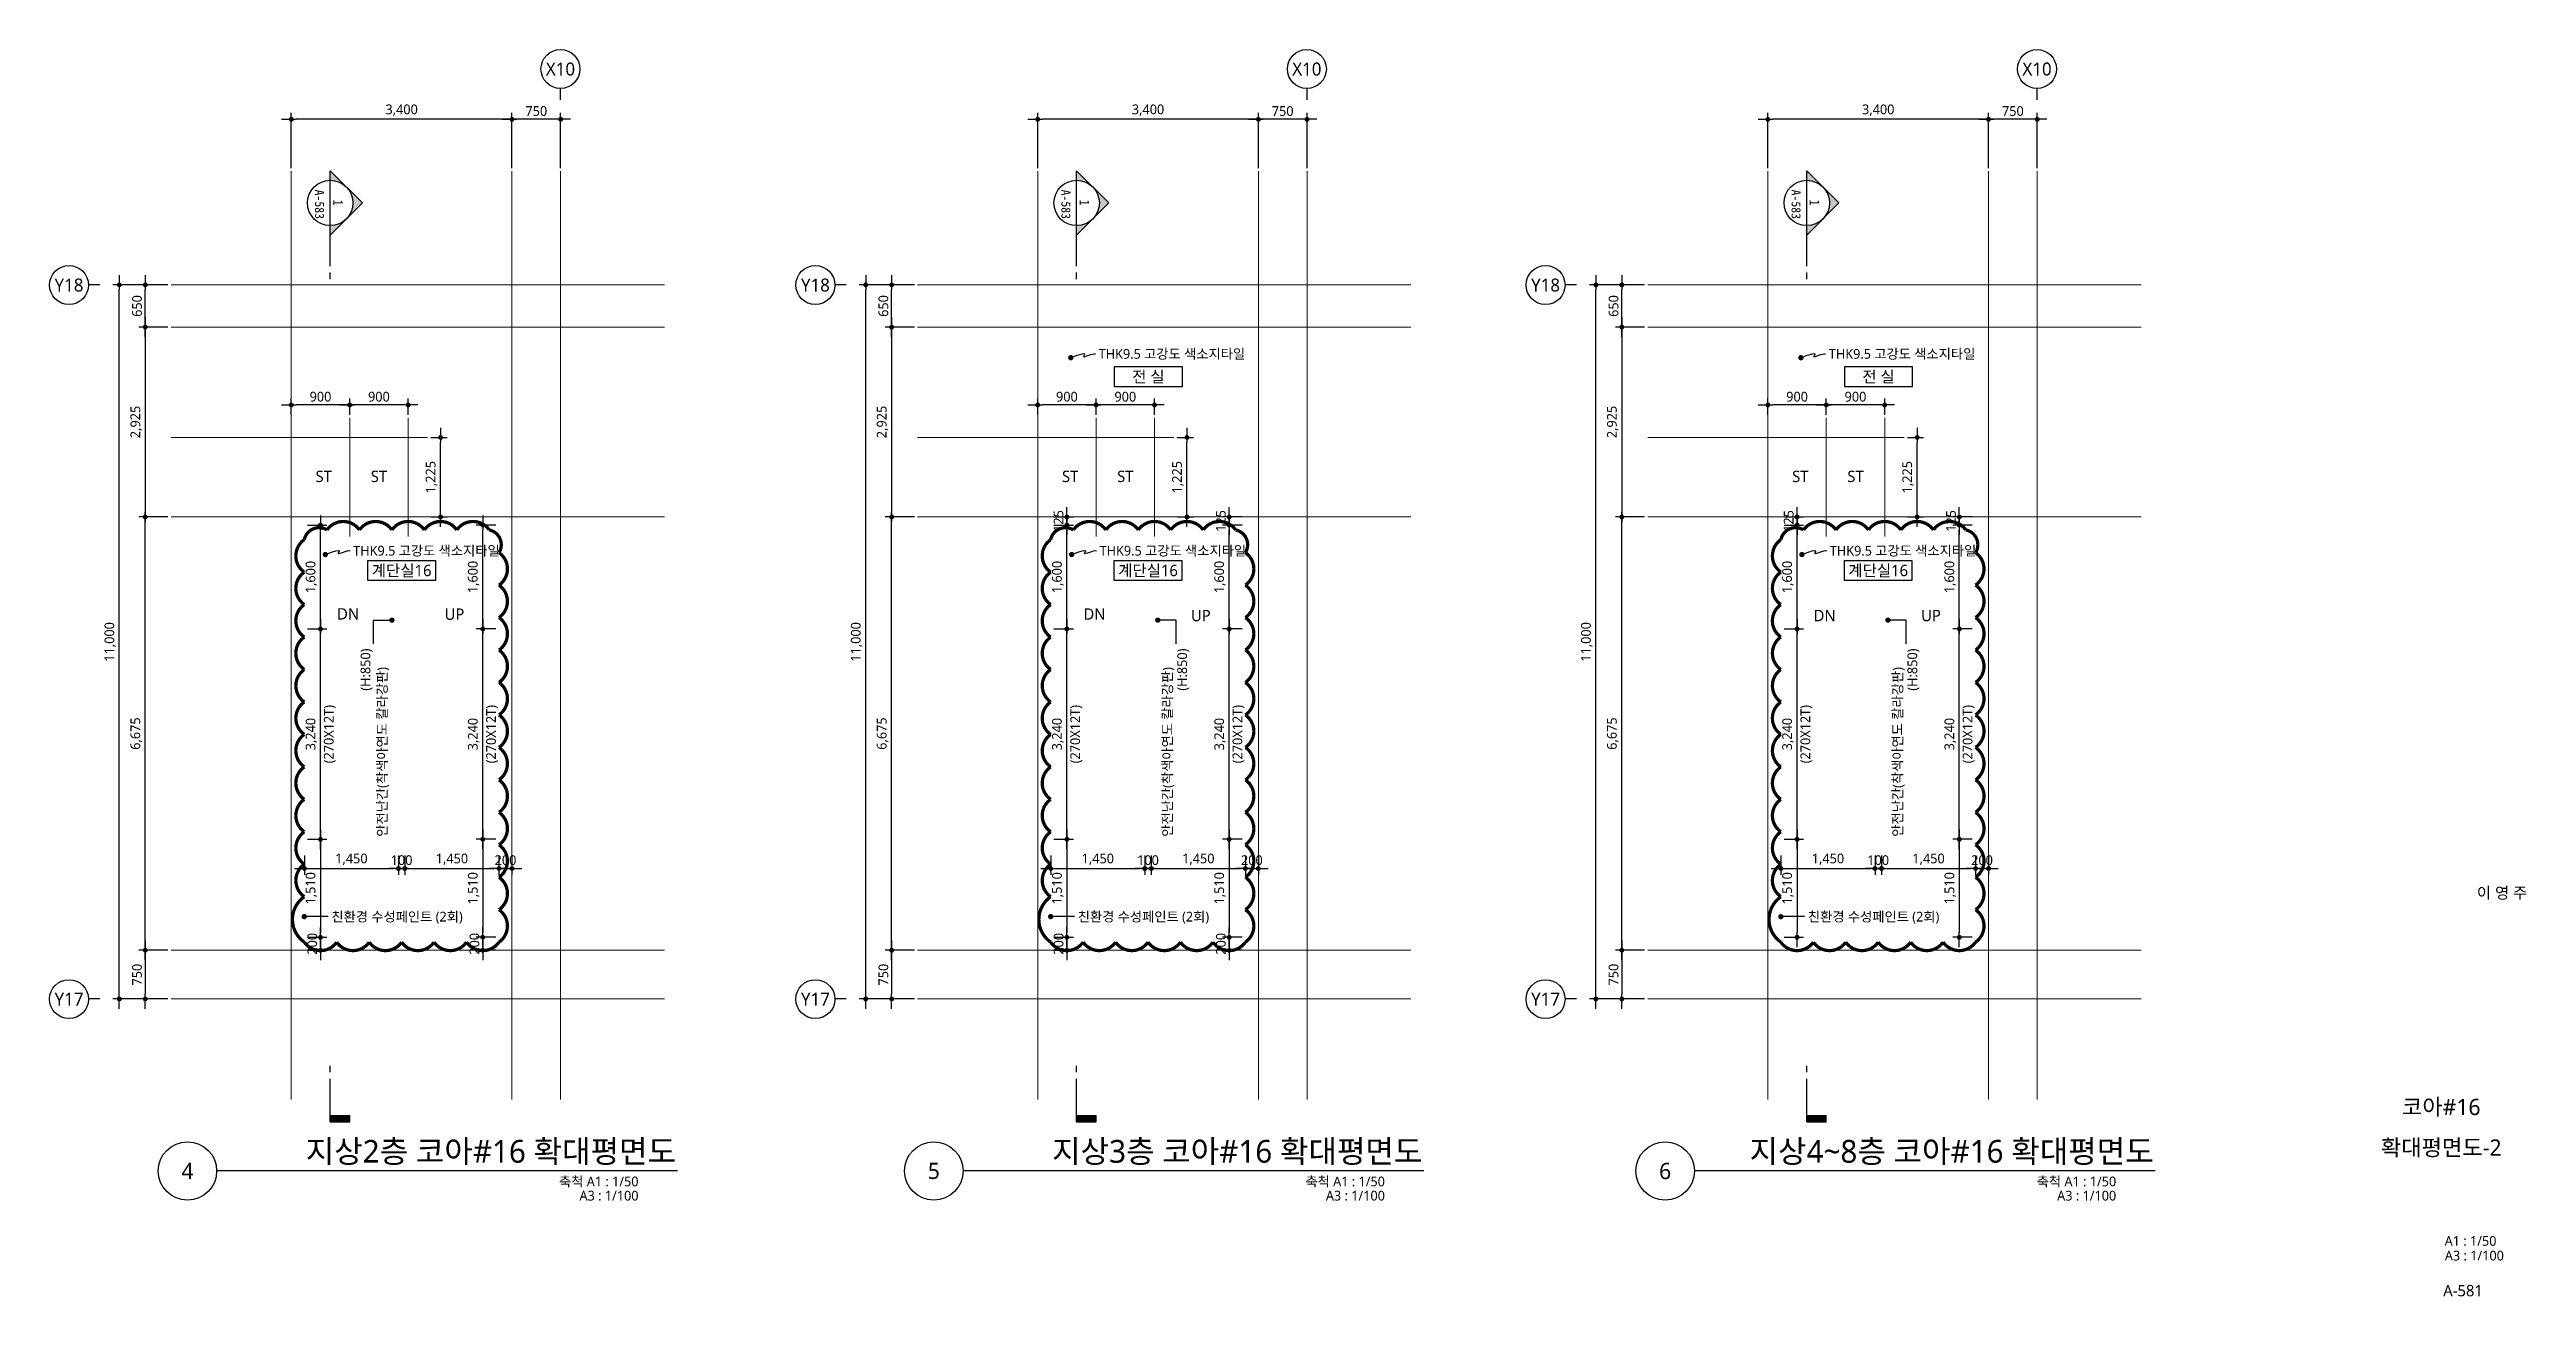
# Model space of a CAD drawing. Header units: millimetres. Extents: x 1467181 to 1720354, y 836037 to 895281.
# Drawn here: x 1639798 to 1677961, y 836037 to 855244 of the extents above; entities that cross this region are included whole.
import ezdxf
from ezdxf.enums import TextEntityAlignment as Align

# ---------------------------------------------------------------- set-up
doc = ezdxf.new("R2010")
doc.units = ezdxf.units.MM
doc.header["$MEASUREMENT"] = 0
doc.linetypes.add('CEN', pattern=[62, 60, -1, 0, -1])
doc.layers.get('0').update_dxf_attribs({"linetype": 'CONTINUOUS'})
for name, color, linetype, lineweight in [('A-AXIS-BUBL', 7, 'CONTINUOUS', 25), ('A-BORD-TEXT', 3, 'CONTINUOUS', 25), ('A-CNTL', 1, 'CEN', 15), ('A-DIMS', 7, 'CONTINUOUS', 25), ('A-MKXS-LEAD', 7, 'CONTINUOUS', 25), ('A-MKXS-MAK1', 3, 'CONTINUOUS', 25), ('A-MKXS-TEXT1', 3, 'CONTINUOUS', 25), ('A-MKXS-TEXT2', 7, 'CONTINUOUS', 25), ('A-MKXX-NAME', 3, 'CONTINUOUS', 25), ('A-MKXX-SYMB', 7, 'CONTINUOUS', 25), ('A-XXXX-SYMB', 7, 'CONTINUOUS', 25), ('A-XXXX-TXT1', 3, 'CONTINUOUS', 25), ('A-XXXX-TXT2', 3, 'CONTINUOUS', 25), ('REV-202205', 20, 'CONTINUOUS', 25)]:
    doc.layers.add(name, color=color, linetype=linetype, lineweight=lineweight)
doc.styles.add('HY울릉도L', font='')
doc.styles.add('돋움체', font='')
doc.styles.add('맑은고딕', font='malgun.ttf')
doc.styles.get('HY울릉도L').set_extended_font_data('HYwulM')
doc.styles.get('돋움체').set_extended_font_data('DotumChe')
doc.dimstyles.new('CDIM', dxfattribs={"dimtxt": 3, "dimasz": 1.5, "dimexe": 2, "dimexo": 1, "dimgap": 1, "dimtad": 1, "dimdec": 0, "dimrnd": 0.5, "dimzin": 0, "dimdsep": 32, "dimlunit": 6, "dimtxsty": 'HY울릉도L', "dimblk1": '_CIDOT', "dimblk2": '_CIDOT', "dimsah": 1, "dimcen": 5.5, "dimclrd": 2, "dimclre": 2, "dimclrt": 7, "dimadec": 0, "dimazin": 0, "dimtfac": 1, "dimtdec": 0, "dimtix": 1, "dimtmove": 2, "dimatfit": 1, "dimldrblk": '_CIDOT', "dimfxl": 1, "dimtolj": 1, "dimtzin": 0, "dimlwd": -1, "dimarcsym": 0})

msp = doc.modelspace()

# ---------------------------------------------------------------- texts
at = {"layer": 'A-BORD-TEXT', "style": '맑은고딕'}
for s, height, p in [('이 영 주', 175, (1677973.8, 842165.5)), ('A1 : 1/50', 150, (1677499, 836817.8)), ('A3 : 1/100', 150, (1677613.9, 836591)), ('A-581', 175, (1677289.2, 836039.2))]:
    msp.add_text(s, height=height, dxfattribs=at).set_placement(p, align=Align.RIGHT)
for s, p in [('코아#16', (1676648.2, 838955.6)), ('확대평면도-2', (1676648.2, 838330.6))]:
    msp.add_text(s, height=250, dxfattribs=at).set_placement(p, align=Align.MIDDLE_CENTER)
at = {"layer": 'A-MKXS-TEXT1', "style": '맑은고딕'}
for s, p in [('THK9.5 고강도 색소지타일', (1655962.4, 850556.4)), ('THK9.5 고강도 색소지타일', (1667212.4, 850556.4)), ('THK9.5 고강도 색소지타일', (1644476.7, 847524.4)), ('THK9.5 고강도 색소지타일', (1655976.7, 847524.4)), ('THK9.5 고강도 색소지타일', (1667226.7, 847524.4)), ('친환경 수성페인트 (2회)', (1644140.1, 841887.6)), ('친환경 수성페인트 (2회)', (1655640.1, 841887.6)), ('친환경 수성페인트 (2회)', (1666890.1, 841887.6))]:
    msp.add_text(s, height=150, dxfattribs=at).set_placement(p, align=Align.MIDDLE_LEFT)
for s, p in [('(H:850)', (1644666.1, 845367.8)), ('안전난간(착색아연도 칼라강판)', (1644921.2, 843117.4)), ('안전난간(착색아연도 칼라강판)', (1657021.3, 843117.4)), ('(H:850)', (1657248.8, 845367.8)), ('안전난간(착색아연도 칼라강판)', (1668271.3, 843117.4)), ('(H:850)', (1668498.8, 845367.8))]:
    msp.add_text(s, height=150, rotation=90, dxfattribs=at).set_placement(p, align=Align.MIDDLE_LEFT)
at = {"layer": 'A-MKXX-NAME', "style": '맑은고딕'}
for s, p in [('전 실', (1656728, 850205.7)), ('전 실', (1667978, 850205.7)), ('ST', (1644023.2, 848669.4)), ('ST', (1644873.2, 848669.4)), ('ST', (1655523.2, 848669.4)), ('ST', (1656373.2, 848669.4)), ('ST', (1666773.2, 848669.4)), ('ST', (1667623.2, 848669.4)), ('계단실16', (1645223.2, 847219.4)), ('계단실16', (1656723.2, 847219.4)), ('계단실16', (1667973.2, 847219.4)), ('DN', (1644398, 846551.4)), ('UP', (1646037.2, 846547.2))]:
    msp.add_text(s, height=175, dxfattribs=at).set_placement(p, align=Align.MIDDLE_CENTER)
for s, rotation, p in [('DN', 359.99816, (1655897.9, 846548.6)), ('UP', 359.99816, (1657537.1, 846525.5)), ('DN', 359.99817, (1667148, 846525.6)), ('UP', 359.99817, (1668787.1, 846525.5))]:
    msp.add_text(s, height=175, rotation=rotation, dxfattribs=at).set_placement(p, align=Align.MIDDLE_CENTER)
at = {"layer": 'A-XXXX-TXT1', "style": '맑은고딕'}
for s, p in [('지상2층 코아#16 확대평면도', (1649451.2, 837992)), ('지상3층 코아#16 확대평면도', (1660951.2, 837992)), ('지상4~8층 코아#16 확대평면도', (1672218.6, 837992))]:
    msp.add_text(s, height=350, dxfattribs=at).set_placement(p, align=Align.BOTTOM_RIGHT)
for s, p in [('4', (1641923.2, 837969.4)), ('5', (1653423.2, 837969.4)), ('6', (1664690.6, 837969.4))]:
    msp.add_text(s, height=250, dxfattribs=at).set_placement(p, align=Align.MIDDLE)
for s, p in [('축척 A1 : 1/50', (1648873.4, 837883.2)), ('축척 A1 : 1/50', (1660373.4, 837883.2)), ('축척 A1 : 1/50', (1671640.7, 837883.2)), ('A3 : 1/100', (1648873.4, 837664.3)), ('A3 : 1/100', (1660373.4, 837664.3)), ('A3 : 1/100', (1671640.7, 837664.3))]:
    msp.add_text(s, height=150, dxfattribs=at).set_placement(p, align=Align.TOP_RIGHT)

# ---------------------------------------------------------------- blocks, each defined once
blk = doc.blocks.new('_CIDOT')
at = {"color": 0, "linetype": 'ByBlock'}
blk.add_line((2, 0), (-1, 0), dxfattribs=at)
at = {"color": 0, "linetype": 'ByBlock', "const_width": 0.5}
blk.add_lwpolyline([(-0.25, 0, 1), (0.25, 0, 1)], format="xyb", close=True, dxfattribs=at)
blk = doc.blocks.new('*D11')
at = {"layer": 'A-DIMS', "lineweight": -2, "transparency": 16777216}
for p, q in [((0, 1150), (0, 2000)), ((3400, 1150), (3400, 2000))]:
    blk.add_line(p, q, dxfattribs=at)
at = {"layer": 'A-DIMS', "transparency": 16777216}
blk.add_line((3325, 1900), (75, 1900), dxfattribs=at)
at = {"layer": 'A-DIMS', "transparency": 16777216, "xscale": 75, "yscale": 75, "zscale": 75, "rotation": 180}
blk.add_blockref('_CIDOT', (0, 1900), dxfattribs=at)
at = {"layer": 'A-DIMS', "transparency": 16777216, "xscale": 75, "yscale": 75, "zscale": 75}
blk.add_blockref('_CIDOT', (3400, 1900), dxfattribs=at)
at = {"layer": 'A-DIMS', "color": 3, "transparency": 16777216, "insert": (1700, 2040), "char_height": 150, "attachment_point": 5, "style": '맑은고딕'}
blk.add_mtext('\\A1;3,400', dxfattribs=at)
blk = doc.blocks.new('*D12')
at = {"layer": 'A-DIMS', "lineweight": -2, "transparency": 16777216}
for p, q in [((3400, 1150), (3400, 2000)), ((4150, 1150), (4150, 2000))]:
    blk.add_line(p, q, dxfattribs=at)
at = {"layer": 'A-DIMS', "transparency": 16777216}
blk.add_line((4075, 1900), (3475, 1900), dxfattribs=at)
at = {"layer": 'A-DIMS', "transparency": 16777216, "xscale": 75, "yscale": 75, "zscale": 75, "rotation": 180}
blk.add_blockref('_CIDOT', (3400, 1900), dxfattribs=at)
at = {"layer": 'A-DIMS', "transparency": 16777216, "xscale": 75, "yscale": 75, "zscale": 75}
blk.add_blockref('_CIDOT', (4150, 1900), dxfattribs=at)
at = {"layer": 'A-DIMS', "color": 3, "transparency": 16777216, "insert": (3775, 2027), "char_height": 150, "attachment_point": 5, "style": '맑은고딕'}
blk.add_mtext('\\A1;750', dxfattribs=at)
blk = doc.blocks.new('*D13')
at = {"layer": 'A-DIMS', "lineweight": -2, "transparency": 16777216}
for p, q in [((-1900, -650), (-2750, -650)), ((-1900, -11650), (-2750, -11650))]:
    blk.add_line(p, q, dxfattribs=at)
at = {"layer": 'A-DIMS', "transparency": 16777216}
blk.add_line((-2650, -11575), (-2650, -725), dxfattribs=at)
at = {"layer": 'A-DIMS', "transparency": 16777216, "xscale": 75, "yscale": 75, "zscale": 75}
for p, rotation in [((-2650, -650), 90), ((-2650, -11650), 270)]:
    blk.add_blockref('_CIDOT', p, dxfattribs=dict(at, rotation=rotation))
at = {"layer": 'A-DIMS', "color": 3, "transparency": 16777216, "insert": (-2790, -6150), "char_height": 150, "attachment_point": 5, "rotation": 90, "style": '맑은고딕'}
blk.add_mtext('\\A1;11,000', dxfattribs=at)
blk = doc.blocks.new('*D14')
at = {"layer": 'A-DIMS', "lineweight": -2, "transparency": 16777216}
for p, q in [((-1900, -650), (-2350, -650)), ((-1900, -1300), (-2350, -1300))]:
    blk.add_line(p, q, dxfattribs=at)
at = {"layer": 'A-DIMS', "transparency": 16777216}
blk.add_line((-2250, -1225), (-2250, -725), dxfattribs=at)
at = {"layer": 'A-DIMS', "transparency": 16777216, "xscale": 75, "yscale": 75, "zscale": 75}
for p, rotation in [((-2250, -650), 90), ((-2250, -1300), 270)]:
    blk.add_blockref('_CIDOT', p, dxfattribs=dict(at, rotation=rotation))
at = {"layer": 'A-DIMS', "color": 3, "transparency": 16777216, "insert": (-2377, -975), "char_height": 150, "attachment_point": 5, "rotation": 90, "style": '맑은고딕'}
blk.add_mtext('\\A1;650', dxfattribs=at)
blk = doc.blocks.new('*D15')
at = {"layer": 'A-DIMS', "lineweight": -2, "transparency": 16777216}
for p, q in [((-1900, -1300), (-2350, -1300)), ((-1900, -4225), (-2350, -4225))]:
    blk.add_line(p, q, dxfattribs=at)
at = {"layer": 'A-DIMS', "transparency": 16777216}
blk.add_line((-2250, -1375), (-2250, -4150), dxfattribs=at)
at = {"layer": 'A-DIMS', "transparency": 16777216, "xscale": 75, "yscale": 75, "zscale": 75}
for p, rotation in [((-2250, -1300), 90), ((-2250, -4225), 270)]:
    blk.add_blockref('_CIDOT', p, dxfattribs=dict(at, rotation=rotation))
at = {"layer": 'A-DIMS', "color": 3, "transparency": 16777216, "insert": (-2390, -2762), "char_height": 150, "attachment_point": 5, "rotation": 90, "style": '맑은고딕'}
blk.add_mtext('\\A1;2,925', dxfattribs=at)
blk = doc.blocks.new('*D16')
at = {"layer": 'A-DIMS', "lineweight": -2, "transparency": 16777216}
for p, q in [((-1900, -4225), (-2350, -4225)), ((-1900, -10900), (-2350, -10900))]:
    blk.add_line(p, q, dxfattribs=at)
at = {"layer": 'A-DIMS', "transparency": 16777216}
blk.add_line((-2250, -10825), (-2250, -4300), dxfattribs=at)
at = {"layer": 'A-DIMS', "transparency": 16777216, "xscale": 75, "yscale": 75, "zscale": 75}
for p, rotation in [((-2250, -4225), 90), ((-2250, -10900), 270)]:
    blk.add_blockref('_CIDOT', p, dxfattribs=dict(at, rotation=rotation))
at = {"layer": 'A-DIMS', "color": 3, "transparency": 16777216, "insert": (-2390, -7562), "char_height": 150, "attachment_point": 5, "rotation": 90, "style": '맑은고딕'}
blk.add_mtext('\\A1;6,675', dxfattribs=at)
blk = doc.blocks.new('*D17')
at = {"layer": 'A-DIMS', "lineweight": -2, "transparency": 16777216}
for p, q in [((-1900, -10900), (-2350, -10900)), ((-1900, -11650), (-2350, -11650))]:
    blk.add_line(p, q, dxfattribs=at)
at = {"layer": 'A-DIMS', "transparency": 16777216}
blk.add_line((-2250, -10975), (-2250, -11575), dxfattribs=at)
at = {"layer": 'A-DIMS', "transparency": 16777216, "xscale": 75, "yscale": 75, "zscale": 75}
for p, rotation in [((-2250, -10900), 90), ((-2250, -11650), 270)]:
    blk.add_blockref('_CIDOT', p, dxfattribs=dict(at, rotation=rotation))
at = {"layer": 'A-DIMS', "color": 3, "transparency": 16777216, "insert": (-2377, -11275), "char_height": 150, "attachment_point": 5, "rotation": 90, "style": '맑은고딕'}
blk.add_mtext('\\A1;750', dxfattribs=at)
blk = doc.blocks.new('*D18')
at = {"layer": 'A-DIMS', "lineweight": -2, "transparency": 16777216}
for p, q in [((900, -2650), (900, -2400)), ((1800, -2650), (1800, -2400))]:
    blk.add_line(p, q, dxfattribs=at)
at = {"layer": 'A-DIMS', "transparency": 16777216}
blk.add_line((1725, -2500), (975, -2500), dxfattribs=at)
at = {"layer": 'A-DIMS', "transparency": 16777216, "xscale": 75, "yscale": 75, "zscale": 75, "rotation": 180}
blk.add_blockref('_CIDOT', (900, -2500), dxfattribs=at)
at = {"layer": 'A-DIMS', "transparency": 16777216, "xscale": 75, "yscale": 75, "zscale": 75}
blk.add_blockref('_CIDOT', (1800, -2500), dxfattribs=at)
at = {"layer": 'A-DIMS', "color": 3, "transparency": 16777216, "insert": (1350, -2373), "char_height": 150, "attachment_point": 5, "style": '맑은고딕'}
blk.add_mtext('\\A1;900', dxfattribs=at)
blk = doc.blocks.new('*D19')
at = {"layer": 'A-DIMS', "lineweight": -2, "transparency": 16777216}
for p, q in [((0, -2650), (0, -2400)), ((900, -2650), (900, -2400))]:
    blk.add_line(p, q, dxfattribs=at)
at = {"layer": 'A-DIMS', "transparency": 16777216}
blk.add_line((825, -2500), (75, -2500), dxfattribs=at)
at = {"layer": 'A-DIMS', "transparency": 16777216, "xscale": 75, "yscale": 75, "zscale": 75, "rotation": 180}
blk.add_blockref('_CIDOT', (0, -2500), dxfattribs=at)
at = {"layer": 'A-DIMS', "transparency": 16777216, "xscale": 75, "yscale": 75, "zscale": 75}
blk.add_blockref('_CIDOT', (900, -2500), dxfattribs=at)
at = {"layer": 'A-DIMS', "color": 3, "transparency": 16777216, "insert": (450, -2373), "char_height": 150, "attachment_point": 5, "style": '맑은고딕'}
blk.add_mtext('\\A1;900', dxfattribs=at)
blk = doc.blocks.new('*D20')
at = {"layer": 'A-DIMS', "lineweight": -2, "transparency": 16777216}
for p, q in [((2150, -3000), (2400, -3000)), ((2150, -4225), (2400, -4225))]:
    blk.add_line(p, q, dxfattribs=at)
at = {"layer": 'A-DIMS', "transparency": 16777216}
blk.add_line((2300, -4150), (2300, -3075), dxfattribs=at)
at = {"layer": 'A-DIMS', "transparency": 16777216, "xscale": 75, "yscale": 75, "zscale": 75}
for p, rotation in [((2300, -3000), 90), ((2300, -4225), 270)]:
    blk.add_blockref('_CIDOT', p, dxfattribs=dict(at, rotation=rotation))
at = {"layer": 'A-DIMS', "color": 3, "transparency": 16777216, "insert": (2160, -3613), "char_height": 150, "attachment_point": 5, "rotation": 90, "style": '맑은고딕'}
blk.add_mtext('\\A1;1,225', dxfattribs=at)
blk = doc.blocks.new('CORE 11- 단면')
at = {"layer": 'A-MKXS-MAK1'}
h = blk.add_hatch(color=256, dxfattribs=at)
h.paths.add_polyline_path([(23432, 13653), (23185, 13406, 0.414214), (23185, 13901)])
h.paths.add_polyline_path([(23185, 13406), (22937, 13158), (22937, 13303, 0.198912)])
h.paths.add_polyline_path([(23185, 13901, 0.198912), (22937, 14003), (22937, 14148)])
blk.add_hatch(color=256, dxfattribs=at).paths.add_polyline_path([(23237, -402), (23237, -502), (22937, -502), (22937, -402)])
for p, q in [((22937, 14148), (23432, 13653)), ((22937, 12681), (22937, 14148)), ((22937, 13158), (23432, 13653)), ((22937, 12481), (22937, 12581)), ((22937, 261), (22937, 361)), ((22937, -502), (22937, 161)), ((22937, -402), (23237, -402)), ((22937, -502), (23237, -502)), ((23237, -502), (23237, -402))]:
    blk.add_line(p, q, dxfattribs=at)
blk.add_circle((22937, 13653), 350, dxfattribs=at)
at = {"layer": 'A-MKXS-TEXT2', "style": '돋움체'}
for s, height, p in [('A-583', 140, (22772, 13632)), ('1', 150, (23058, 13659))]:
    blk.add_text(s, height=height, rotation=270, dxfattribs=at).set_placement(p, align=Align.MIDDLE)
blk = doc.blocks.new('*D429')
at = {"layer": 'A-DIMS', "lineweight": -2, "transparency": 16777216}
for p, q in [((1646673, 846319), (1646373, 846319)), ((1646673, 843079), (1646373, 843079))]:
    blk.add_line(p, q, dxfattribs=at)
at = {"layer": 'A-DIMS', "transparency": 16777216}
blk.add_line((1646473, 843154), (1646473, 846244), dxfattribs=at)
at = {"layer": 'A-DIMS', "transparency": 16777216, "xscale": 75, "yscale": 75, "zscale": 75}
for p, rotation in [((1646473, 846319), 90), ((1646473, 843079), 270)]:
    blk.add_blockref('_CIDOT', p, dxfattribs=dict(at, rotation=rotation))
at = {"layer": 'A-DIMS', "color": 3, "transparency": 16777216, "char_height": 150, "attachment_point": 5, "rotation": 90, "style": '맑은고딕'}
for s, insert in [('\\A1;3,240', (1646333, 844699)), ('\\A1;(270X12T)', (1646617, 844699))]:
    blk.add_mtext(s, dxfattribs=dict(at, insert=insert))
blk = doc.blocks.new('*D430')
at = {"layer": 'A-DIMS', "lineweight": -2, "transparency": 16777216}
for p, q in [((1646673, 843079), (1646373, 843079)), ((1646673, 841569), (1646373, 841569))]:
    blk.add_line(p, q, dxfattribs=at)
at = {"layer": 'A-DIMS', "transparency": 16777216}
blk.add_line((1646473, 843004), (1646473, 841644), dxfattribs=at)
at = {"layer": 'A-DIMS', "transparency": 16777216, "xscale": 75, "yscale": 75, "zscale": 75}
for p, rotation in [((1646473, 843079), 90), ((1646473, 841569), 270)]:
    blk.add_blockref('_CIDOT', p, dxfattribs=dict(at, rotation=rotation))
at = {"layer": 'A-DIMS', "color": 3, "transparency": 16777216, "insert": (1646333, 842324), "char_height": 150, "attachment_point": 5, "rotation": 90, "style": '맑은고딕'}
blk.add_mtext('\\A1;1,510', dxfattribs=at)
blk = doc.blocks.new('*D431')
at = {"layer": 'A-DIMS', "lineweight": -2, "transparency": 16777216}
for p, q in [((1646673, 847919), (1646373, 847919)), ((1646673, 846319), (1646373, 846319))]:
    blk.add_line(p, q, dxfattribs=at)
at = {"layer": 'A-DIMS', "transparency": 16777216}
blk.add_line((1646473, 846394), (1646473, 847844), dxfattribs=at)
at = {"layer": 'A-DIMS', "transparency": 16777216, "xscale": 75, "yscale": 75, "zscale": 75}
for p, rotation in [((1646473, 847919), 90), ((1646473, 846319), 270)]:
    blk.add_blockref('_CIDOT', p, dxfattribs=dict(at, rotation=rotation))
at = {"layer": 'A-DIMS', "color": 3, "transparency": 16777216, "insert": (1646333, 847119), "char_height": 150, "attachment_point": 5, "rotation": 90, "style": '맑은고딕'}
blk.add_mtext('\\A1;1,600', dxfattribs=at)
blk = doc.blocks.new('*D432')
at = {"layer": 'A-DIMS', "lineweight": -2, "transparency": 16777216}
for p, q in [((1655273, 848044), (1655573, 848044)), ((1655273, 847919), (1655573, 847919))]:
    blk.add_line(p, q, dxfattribs=at)
at = {"layer": 'A-DIMS', "transparency": 16777216}
for p, q in [((1655473, 848119), (1655473, 848194)), ((1655473, 847919), (1655473, 848044)), ((1655473, 847844), (1655473, 847769))]:
    blk.add_line(p, q, dxfattribs=at)
at = {"layer": 'A-DIMS', "transparency": 16777216, "xscale": 75, "yscale": 75, "zscale": 75}
for p, rotation in [((1655473, 848044), 270), ((1655473, 847919), 90)]:
    blk.add_blockref('_CIDOT', p, dxfattribs=dict(at, rotation=rotation))
at = {"layer": 'A-DIMS', "color": 3, "transparency": 16777216, "insert": (1655345, 847982), "char_height": 150, "attachment_point": 5, "rotation": 90, "style": '맑은고딕'}
blk.add_mtext('\\A1;125', dxfattribs=at)
blk = doc.blocks.new('*D433')
at = {"layer": 'A-DIMS', "lineweight": -2, "transparency": 16777216}
for p, q in [((1643724, 842829), (1643724, 842529)), ((1645174, 842829), (1645174, 842529))]:
    blk.add_line(p, q, dxfattribs=at)
at = {"layer": 'A-DIMS', "transparency": 16777216}
blk.add_line((1643799, 842629), (1645099, 842629), dxfattribs=at)
at = {"layer": 'A-DIMS', "transparency": 16777216, "xscale": 75, "yscale": 75, "zscale": 75, "rotation": 180}
blk.add_blockref('_CIDOT', (1643724, 842629), dxfattribs=at)
at = {"layer": 'A-DIMS', "transparency": 16777216, "xscale": 75, "yscale": 75, "zscale": 75}
blk.add_blockref('_CIDOT', (1645174, 842629), dxfattribs=at)
at = {"layer": 'A-DIMS', "color": 3, "transparency": 16777216, "insert": (1644449, 842770), "char_height": 150, "attachment_point": 5, "style": '맑은고딕'}
blk.add_mtext('\\A1;1,450', dxfattribs=at)
blk = doc.blocks.new('*D434')
at = {"layer": 'A-DIMS', "lineweight": -2, "transparency": 16777216}
for p, q in [((1645274, 842829), (1645274, 842529)), ((1646723, 842829), (1646723, 842529))]:
    blk.add_line(p, q, dxfattribs=at)
at = {"layer": 'A-DIMS', "transparency": 16777216}
blk.add_line((1645349, 842629), (1646648, 842629), dxfattribs=at)
at = {"layer": 'A-DIMS', "transparency": 16777216, "xscale": 75, "yscale": 75, "zscale": 75, "rotation": 180}
blk.add_blockref('_CIDOT', (1645274, 842629), dxfattribs=at)
at = {"layer": 'A-DIMS', "transparency": 16777216, "xscale": 75, "yscale": 75, "zscale": 75}
blk.add_blockref('_CIDOT', (1646723, 842629), dxfattribs=at)
at = {"layer": 'A-DIMS', "color": 3, "transparency": 16777216, "insert": (1645998, 842770), "char_height": 150, "attachment_point": 5, "style": '맑은고딕'}
blk.add_mtext('\\A1;1,450', dxfattribs=at)
blk = doc.blocks.new('*D435')
at = {"layer": 'A-DIMS', "lineweight": -2, "transparency": 16777216}
for p, q in [((1645174, 842829), (1645174, 842529)), ((1645273, 842829), (1645273, 842529))]:
    blk.add_line(p, q, dxfattribs=at)
at = {"layer": 'A-DIMS', "transparency": 16777216}
for p, q in [((1645099, 842629), (1645024, 842629)), ((1645174, 842629), (1645273, 842629)), ((1645348, 842629), (1645423, 842629))]:
    blk.add_line(p, q, dxfattribs=at)
at = {"layer": 'A-DIMS', "transparency": 16777216, "xscale": 75, "yscale": 75, "zscale": 75}
blk.add_blockref('_CIDOT', (1645174, 842629), dxfattribs=at)
at = {"layer": 'A-DIMS', "transparency": 16777216, "xscale": 75, "yscale": 75, "zscale": 75, "rotation": 180}
blk.add_blockref('_CIDOT', (1645273, 842629), dxfattribs=at)
at = {"layer": 'A-DIMS', "color": 3, "transparency": 16777216, "insert": (1645223, 842757), "char_height": 150, "attachment_point": 5, "style": '맑은고딕'}
blk.add_mtext('\\A1;100', dxfattribs=at)
blk = doc.blocks.new('*D436')
at = {"layer": 'A-DIMS', "lineweight": -2, "transparency": 16777216}
for p, q in [((1646723, 842829), (1646723, 842529)), ((1646923, 842829), (1646923, 842529))]:
    blk.add_line(p, q, dxfattribs=at)
at = {"layer": 'A-DIMS', "transparency": 16777216}
for p, q in [((1646648, 842629), (1646573, 842629)), ((1646723, 842629), (1646923, 842629)), ((1646998, 842629), (1647073, 842629))]:
    blk.add_line(p, q, dxfattribs=at)
at = {"layer": 'A-DIMS', "transparency": 16777216, "xscale": 75, "yscale": 75, "zscale": 75}
blk.add_blockref('_CIDOT', (1646723, 842629), dxfattribs=at)
at = {"layer": 'A-DIMS', "transparency": 16777216, "xscale": 75, "yscale": 75, "zscale": 75, "rotation": 180}
blk.add_blockref('_CIDOT', (1646923, 842629), dxfattribs=at)
at = {"layer": 'A-DIMS', "color": 3, "transparency": 16777216, "insert": (1646823, 842757), "char_height": 150, "attachment_point": 5, "style": '맑은고딕'}
blk.add_mtext('\\A1;200', dxfattribs=at)
blk = doc.blocks.new('*D437')
at = {"layer": 'A-DIMS', "lineweight": -2, "transparency": 16777216}
for p, q in [((1643773, 846319), (1644073, 846319)), ((1643773, 843079), (1644073, 843079))]:
    blk.add_line(p, q, dxfattribs=at)
at = {"layer": 'A-DIMS', "transparency": 16777216}
blk.add_line((1643973, 843154), (1643973, 846244), dxfattribs=at)
at = {"layer": 'A-DIMS', "transparency": 16777216, "xscale": 75, "yscale": 75, "zscale": 75}
for p, rotation in [((1643973, 846319), 90), ((1643973, 843079), 270)]:
    blk.add_blockref('_CIDOT', p, dxfattribs=dict(at, rotation=rotation))
at = {"layer": 'A-DIMS', "color": 3, "transparency": 16777216, "char_height": 150, "attachment_point": 5, "rotation": 90, "style": '맑은고딕'}
for s, insert in [('\\A1;3,240', (1643833, 844699)), ('\\A1;(270X12T)', (1644117, 844699))]:
    blk.add_mtext(s, dxfattribs=dict(at, insert=insert))
blk = doc.blocks.new('*D438')
at = {"layer": 'A-DIMS', "lineweight": -2, "transparency": 16777216}
for p, q in [((1643773, 843079), (1644073, 843079)), ((1643773, 841569), (1644073, 841569))]:
    blk.add_line(p, q, dxfattribs=at)
at = {"layer": 'A-DIMS', "transparency": 16777216}
blk.add_line((1643973, 843004), (1643973, 841644), dxfattribs=at)
at = {"layer": 'A-DIMS', "transparency": 16777216, "xscale": 75, "yscale": 75, "zscale": 75}
for p, rotation in [((1643973, 843079), 90), ((1643973, 841569), 270)]:
    blk.add_blockref('_CIDOT', p, dxfattribs=dict(at, rotation=rotation))
at = {"layer": 'A-DIMS', "color": 3, "transparency": 16777216, "insert": (1643833, 842324), "char_height": 150, "attachment_point": 5, "rotation": 90, "style": '맑은고딕'}
blk.add_mtext('\\A1;1,510', dxfattribs=at)
blk = doc.blocks.new('*D439')
at = {"layer": 'A-DIMS', "lineweight": -2, "transparency": 16777216}
for p, q in [((1643773, 847919), (1644073, 847919)), ((1643773, 846319), (1644073, 846319))]:
    blk.add_line(p, q, dxfattribs=at)
at = {"layer": 'A-DIMS', "transparency": 16777216}
blk.add_line((1643973, 846394), (1643973, 847844), dxfattribs=at)
at = {"layer": 'A-DIMS', "transparency": 16777216, "xscale": 75, "yscale": 75, "zscale": 75}
for p, rotation in [((1643973, 847919), 90), ((1643973, 846319), 270)]:
    blk.add_blockref('_CIDOT', p, dxfattribs=dict(at, rotation=rotation))
at = {"layer": 'A-DIMS', "color": 3, "transparency": 16777216, "insert": (1643833, 847119), "char_height": 150, "attachment_point": 5, "rotation": 90, "style": '맑은고딕'}
blk.add_mtext('\\A1;1,600', dxfattribs=at)
blk = doc.blocks.new('*D440')
at = {"layer": 'A-DIMS', "lineweight": -2, "transparency": 16777216}
for p, q in [((1658173, 848044), (1657873, 848044)), ((1658173, 847919), (1657873, 847919))]:
    blk.add_line(p, q, dxfattribs=at)
at = {"layer": 'A-DIMS', "transparency": 16777216}
for p, q in [((1657973, 848119), (1657973, 848194)), ((1657973, 847919), (1657973, 848044)), ((1657973, 847844), (1657973, 847769))]:
    blk.add_line(p, q, dxfattribs=at)
at = {"layer": 'A-DIMS', "transparency": 16777216, "xscale": 75, "yscale": 75, "zscale": 75}
for p, rotation in [((1657973, 848044), 270), ((1657973, 847919), 90)]:
    blk.add_blockref('_CIDOT', p, dxfattribs=dict(at, rotation=rotation))
at = {"layer": 'A-DIMS', "color": 3, "transparency": 16777216, "insert": (1657845, 847982), "char_height": 150, "attachment_point": 5, "rotation": 90, "style": '맑은고딕'}
blk.add_mtext('\\A1;125', dxfattribs=at)
blk = doc.blocks.new('*D441')
at = {"layer": 'A-DIMS', "lineweight": -2, "transparency": 16777216}
for p, q in [((1655273, 846319), (1655573, 846319)), ((1655273, 843079), (1655573, 843079))]:
    blk.add_line(p, q, dxfattribs=at)
at = {"layer": 'A-DIMS', "transparency": 16777216}
blk.add_line((1655473, 843154), (1655473, 846244), dxfattribs=at)
at = {"layer": 'A-DIMS', "transparency": 16777216, "xscale": 75, "yscale": 75, "zscale": 75}
for p, rotation in [((1655473, 846319), 90), ((1655473, 843079), 270)]:
    blk.add_blockref('_CIDOT', p, dxfattribs=dict(at, rotation=rotation))
at = {"layer": 'A-DIMS', "color": 3, "transparency": 16777216, "char_height": 150, "attachment_point": 5, "rotation": 90, "style": '맑은고딕'}
for s, insert in [('\\A1;3,240', (1655333, 844699)), ('\\A1;(270X12T)', (1655617, 844699))]:
    blk.add_mtext(s, dxfattribs=dict(at, insert=insert))
blk = doc.blocks.new('*D442')
at = {"layer": 'A-DIMS', "lineweight": -2, "transparency": 16777216}
for p, q in [((1655273, 843079), (1655573, 843079)), ((1655273, 841569), (1655573, 841569))]:
    blk.add_line(p, q, dxfattribs=at)
at = {"layer": 'A-DIMS', "transparency": 16777216}
blk.add_line((1655473, 843004), (1655473, 841644), dxfattribs=at)
at = {"layer": 'A-DIMS', "transparency": 16777216, "xscale": 75, "yscale": 75, "zscale": 75}
for p, rotation in [((1655473, 843079), 90), ((1655473, 841569), 270)]:
    blk.add_blockref('_CIDOT', p, dxfattribs=dict(at, rotation=rotation))
at = {"layer": 'A-DIMS', "color": 3, "transparency": 16777216, "insert": (1655333, 842324), "char_height": 150, "attachment_point": 5, "rotation": 90, "style": '맑은고딕'}
blk.add_mtext('\\A1;1,510', dxfattribs=at)
blk = doc.blocks.new('*D443')
at = {"layer": 'A-DIMS', "lineweight": -2, "transparency": 16777216}
for p, q in [((1655273, 847919), (1655573, 847919)), ((1655273, 846319), (1655573, 846319))]:
    blk.add_line(p, q, dxfattribs=at)
at = {"layer": 'A-DIMS', "transparency": 16777216}
blk.add_line((1655473, 846394), (1655473, 847844), dxfattribs=at)
at = {"layer": 'A-DIMS', "transparency": 16777216, "xscale": 75, "yscale": 75, "zscale": 75}
for p, rotation in [((1655473, 847919), 90), ((1655473, 846319), 270)]:
    blk.add_blockref('_CIDOT', p, dxfattribs=dict(at, rotation=rotation))
at = {"layer": 'A-DIMS', "color": 3, "transparency": 16777216, "insert": (1655333, 847119), "char_height": 150, "attachment_point": 5, "rotation": 90, "style": '맑은고딕'}
blk.add_mtext('\\A1;1,600', dxfattribs=at)
blk = doc.blocks.new('*D444')
at = {"layer": 'A-DIMS', "lineweight": -2, "transparency": 16777216}
for p, q in [((1655224, 842829), (1655224, 842529)), ((1656674, 842829), (1656674, 842529))]:
    blk.add_line(p, q, dxfattribs=at)
at = {"layer": 'A-DIMS', "transparency": 16777216}
blk.add_line((1655299, 842629), (1656599, 842629), dxfattribs=at)
at = {"layer": 'A-DIMS', "transparency": 16777216, "xscale": 75, "yscale": 75, "zscale": 75, "rotation": 180}
blk.add_blockref('_CIDOT', (1655224, 842629), dxfattribs=at)
at = {"layer": 'A-DIMS', "transparency": 16777216, "xscale": 75, "yscale": 75, "zscale": 75}
blk.add_blockref('_CIDOT', (1656674, 842629), dxfattribs=at)
at = {"layer": 'A-DIMS', "color": 3, "transparency": 16777216, "insert": (1655949, 842770), "char_height": 150, "attachment_point": 5, "style": '맑은고딕'}
blk.add_mtext('\\A1;1,450', dxfattribs=at)
blk = doc.blocks.new('*D445')
at = {"layer": 'A-DIMS', "lineweight": -2, "transparency": 16777216}
for p, q in [((1656774, 842829), (1656774, 842529)), ((1658223, 842829), (1658223, 842529))]:
    blk.add_line(p, q, dxfattribs=at)
at = {"layer": 'A-DIMS', "transparency": 16777216}
blk.add_line((1656849, 842629), (1658148, 842629), dxfattribs=at)
at = {"layer": 'A-DIMS', "transparency": 16777216, "xscale": 75, "yscale": 75, "zscale": 75, "rotation": 180}
blk.add_blockref('_CIDOT', (1656774, 842629), dxfattribs=at)
at = {"layer": 'A-DIMS', "transparency": 16777216, "xscale": 75, "yscale": 75, "zscale": 75}
blk.add_blockref('_CIDOT', (1658223, 842629), dxfattribs=at)
at = {"layer": 'A-DIMS', "color": 3, "transparency": 16777216, "insert": (1657498, 842770), "char_height": 150, "attachment_point": 5, "style": '맑은고딕'}
blk.add_mtext('\\A1;1,450', dxfattribs=at)
blk = doc.blocks.new('*D446')
at = {"layer": 'A-DIMS', "lineweight": -2, "transparency": 16777216}
for p, q in [((1656674, 842829), (1656674, 842529)), ((1656773, 842829), (1656773, 842529))]:
    blk.add_line(p, q, dxfattribs=at)
at = {"layer": 'A-DIMS', "transparency": 16777216}
for p, q in [((1656599, 842629), (1656524, 842629)), ((1656674, 842629), (1656773, 842629)), ((1656848, 842629), (1656923, 842629))]:
    blk.add_line(p, q, dxfattribs=at)
at = {"layer": 'A-DIMS', "transparency": 16777216, "xscale": 75, "yscale": 75, "zscale": 75}
blk.add_blockref('_CIDOT', (1656674, 842629), dxfattribs=at)
at = {"layer": 'A-DIMS', "transparency": 16777216, "xscale": 75, "yscale": 75, "zscale": 75, "rotation": 180}
blk.add_blockref('_CIDOT', (1656773, 842629), dxfattribs=at)
at = {"layer": 'A-DIMS', "color": 3, "transparency": 16777216, "insert": (1656723, 842757), "char_height": 150, "attachment_point": 5, "style": '맑은고딕'}
blk.add_mtext('\\A1;100', dxfattribs=at)
blk = doc.blocks.new('*D447')
at = {"layer": 'A-DIMS', "lineweight": -2, "transparency": 16777216}
for p, q in [((1658223, 842829), (1658223, 842529)), ((1658423, 842829), (1658423, 842529))]:
    blk.add_line(p, q, dxfattribs=at)
at = {"layer": 'A-DIMS', "transparency": 16777216}
for p, q in [((1658148, 842629), (1658073, 842629)), ((1658223, 842629), (1658423, 842629)), ((1658498, 842629), (1658573, 842629))]:
    blk.add_line(p, q, dxfattribs=at)
at = {"layer": 'A-DIMS', "transparency": 16777216, "xscale": 75, "yscale": 75, "zscale": 75}
blk.add_blockref('_CIDOT', (1658223, 842629), dxfattribs=at)
at = {"layer": 'A-DIMS', "transparency": 16777216, "xscale": 75, "yscale": 75, "zscale": 75, "rotation": 180}
blk.add_blockref('_CIDOT', (1658423, 842629), dxfattribs=at)
at = {"layer": 'A-DIMS', "color": 3, "transparency": 16777216, "insert": (1658323, 842757), "char_height": 150, "attachment_point": 5, "style": '맑은고딕'}
blk.add_mtext('\\A1;200', dxfattribs=at)
blk = doc.blocks.new('*D448')
at = {"layer": 'A-DIMS', "lineweight": -2, "transparency": 16777216}
for p, q in [((1658173, 846319), (1657873, 846319)), ((1658173, 843079), (1657873, 843079))]:
    blk.add_line(p, q, dxfattribs=at)
at = {"layer": 'A-DIMS', "transparency": 16777216}
blk.add_line((1657973, 843154), (1657973, 846244), dxfattribs=at)
at = {"layer": 'A-DIMS', "transparency": 16777216, "xscale": 75, "yscale": 75, "zscale": 75}
for p, rotation in [((1657973, 846319), 90), ((1657973, 843079), 270)]:
    blk.add_blockref('_CIDOT', p, dxfattribs=dict(at, rotation=rotation))
at = {"layer": 'A-DIMS', "color": 3, "transparency": 16777216, "char_height": 150, "attachment_point": 5, "rotation": 90, "style": '맑은고딕'}
for s, insert in [('\\A1;3,240', (1657833, 844699)), ('\\A1;(270X12T)', (1658117, 844699))]:
    blk.add_mtext(s, dxfattribs=dict(at, insert=insert))
blk = doc.blocks.new('*D449')
at = {"layer": 'A-DIMS', "lineweight": -2, "transparency": 16777216}
for p, q in [((1658173, 843079), (1657873, 843079)), ((1658173, 841569), (1657873, 841569))]:
    blk.add_line(p, q, dxfattribs=at)
at = {"layer": 'A-DIMS', "transparency": 16777216}
blk.add_line((1657973, 843004), (1657973, 841644), dxfattribs=at)
at = {"layer": 'A-DIMS', "transparency": 16777216, "xscale": 75, "yscale": 75, "zscale": 75}
for p, rotation in [((1657973, 843079), 90), ((1657973, 841569), 270)]:
    blk.add_blockref('_CIDOT', p, dxfattribs=dict(at, rotation=rotation))
at = {"layer": 'A-DIMS', "color": 3, "transparency": 16777216, "insert": (1657833, 842324), "char_height": 150, "attachment_point": 5, "rotation": 90, "style": '맑은고딕'}
blk.add_mtext('\\A1;1,510', dxfattribs=at)
blk = doc.blocks.new('*D450')
at = {"layer": 'A-DIMS', "lineweight": -2, "transparency": 16777216}
for p, q in [((1658173, 847919), (1657873, 847919)), ((1658173, 846319), (1657873, 846319))]:
    blk.add_line(p, q, dxfattribs=at)
at = {"layer": 'A-DIMS', "transparency": 16777216}
blk.add_line((1657973, 846394), (1657973, 847844), dxfattribs=at)
at = {"layer": 'A-DIMS', "transparency": 16777216, "xscale": 75, "yscale": 75, "zscale": 75}
for p, rotation in [((1657973, 847919), 90), ((1657973, 846319), 270)]:
    blk.add_blockref('_CIDOT', p, dxfattribs=dict(at, rotation=rotation))
at = {"layer": 'A-DIMS', "color": 3, "transparency": 16777216, "insert": (1657833, 847119), "char_height": 150, "attachment_point": 5, "rotation": 90, "style": '맑은고딕'}
blk.add_mtext('\\A1;1,600', dxfattribs=at)
blk = doc.blocks.new('*D451')
at = {"layer": 'A-DIMS', "lineweight": -2, "transparency": 16777216}
for p, q in [((1666523, 846319), (1666823, 846319)), ((1666523, 843079), (1666823, 843079))]:
    blk.add_line(p, q, dxfattribs=at)
at = {"layer": 'A-DIMS', "transparency": 16777216}
blk.add_line((1666723, 843154), (1666723, 846244), dxfattribs=at)
at = {"layer": 'A-DIMS', "transparency": 16777216, "xscale": 75, "yscale": 75, "zscale": 75}
for p, rotation in [((1666723, 846319), 90), ((1666723, 843079), 270)]:
    blk.add_blockref('_CIDOT', p, dxfattribs=dict(at, rotation=rotation))
at = {"layer": 'A-DIMS', "color": 3, "transparency": 16777216, "char_height": 150, "attachment_point": 5, "rotation": 90, "style": '맑은고딕'}
for s, insert in [('\\A1;3,240', (1666583, 844699)), ('\\A1;(270X12T)', (1666867, 844699))]:
    blk.add_mtext(s, dxfattribs=dict(at, insert=insert))
blk = doc.blocks.new('*D452')
at = {"layer": 'A-DIMS', "lineweight": -2, "transparency": 16777216}
for p, q in [((1666523, 843079), (1666823, 843079)), ((1666523, 841569), (1666823, 841569))]:
    blk.add_line(p, q, dxfattribs=at)
at = {"layer": 'A-DIMS', "transparency": 16777216}
blk.add_line((1666723, 843004), (1666723, 841644), dxfattribs=at)
at = {"layer": 'A-DIMS', "transparency": 16777216, "xscale": 75, "yscale": 75, "zscale": 75}
for p, rotation in [((1666723, 843079), 90), ((1666723, 841569), 270)]:
    blk.add_blockref('_CIDOT', p, dxfattribs=dict(at, rotation=rotation))
at = {"layer": 'A-DIMS', "color": 3, "transparency": 16777216, "insert": (1666583, 842324), "char_height": 150, "attachment_point": 5, "rotation": 90, "style": '맑은고딕'}
blk.add_mtext('\\A1;1,510', dxfattribs=at)
blk = doc.blocks.new('*D453')
at = {"layer": 'A-DIMS', "lineweight": -2, "transparency": 16777216}
for p, q in [((1666523, 847919), (1666823, 847919)), ((1666523, 846319), (1666823, 846319))]:
    blk.add_line(p, q, dxfattribs=at)
at = {"layer": 'A-DIMS', "transparency": 16777216}
blk.add_line((1666723, 846394), (1666723, 847844), dxfattribs=at)
at = {"layer": 'A-DIMS', "transparency": 16777216, "xscale": 75, "yscale": 75, "zscale": 75}
for p, rotation in [((1666723, 847919), 90), ((1666723, 846319), 270)]:
    blk.add_blockref('_CIDOT', p, dxfattribs=dict(at, rotation=rotation))
at = {"layer": 'A-DIMS', "color": 3, "transparency": 16777216, "insert": (1666583, 847119), "char_height": 150, "attachment_point": 5, "rotation": 90, "style": '맑은고딕'}
blk.add_mtext('\\A1;1,600', dxfattribs=at)
blk = doc.blocks.new('*D454')
at = {"layer": 'A-DIMS', "lineweight": -2, "transparency": 16777216}
for p, q in [((1666474, 842829), (1666474, 842529)), ((1667924, 842829), (1667924, 842529))]:
    blk.add_line(p, q, dxfattribs=at)
at = {"layer": 'A-DIMS', "transparency": 16777216}
blk.add_line((1666549, 842629), (1667849, 842629), dxfattribs=at)
at = {"layer": 'A-DIMS', "transparency": 16777216, "xscale": 75, "yscale": 75, "zscale": 75, "rotation": 180}
blk.add_blockref('_CIDOT', (1666474, 842629), dxfattribs=at)
at = {"layer": 'A-DIMS', "transparency": 16777216, "xscale": 75, "yscale": 75, "zscale": 75}
blk.add_blockref('_CIDOT', (1667924, 842629), dxfattribs=at)
at = {"layer": 'A-DIMS', "color": 3, "transparency": 16777216, "insert": (1667199, 842770), "char_height": 150, "attachment_point": 5, "style": '맑은고딕'}
blk.add_mtext('\\A1;1,450', dxfattribs=at)
blk = doc.blocks.new('*D455')
at = {"layer": 'A-DIMS', "lineweight": -2, "transparency": 16777216}
for p, q in [((1668024, 842829), (1668024, 842529)), ((1669473, 842829), (1669473, 842529))]:
    blk.add_line(p, q, dxfattribs=at)
at = {"layer": 'A-DIMS', "transparency": 16777216}
blk.add_line((1668099, 842629), (1669398, 842629), dxfattribs=at)
at = {"layer": 'A-DIMS', "transparency": 16777216, "xscale": 75, "yscale": 75, "zscale": 75, "rotation": 180}
blk.add_blockref('_CIDOT', (1668024, 842629), dxfattribs=at)
at = {"layer": 'A-DIMS', "transparency": 16777216, "xscale": 75, "yscale": 75, "zscale": 75}
blk.add_blockref('_CIDOT', (1669473, 842629), dxfattribs=at)
at = {"layer": 'A-DIMS', "color": 3, "transparency": 16777216, "insert": (1668748, 842770), "char_height": 150, "attachment_point": 5, "style": '맑은고딕'}
blk.add_mtext('\\A1;1,450', dxfattribs=at)
blk = doc.blocks.new('*D456')
at = {"layer": 'A-DIMS', "lineweight": -2, "transparency": 16777216}
for p, q in [((1667924, 842829), (1667924, 842529)), ((1668023, 842829), (1668023, 842529))]:
    blk.add_line(p, q, dxfattribs=at)
at = {"layer": 'A-DIMS', "transparency": 16777216}
for p, q in [((1667849, 842629), (1667774, 842629)), ((1667924, 842629), (1668023, 842629)), ((1668098, 842629), (1668173, 842629))]:
    blk.add_line(p, q, dxfattribs=at)
at = {"layer": 'A-DIMS', "transparency": 16777216, "xscale": 75, "yscale": 75, "zscale": 75}
blk.add_blockref('_CIDOT', (1667924, 842629), dxfattribs=at)
at = {"layer": 'A-DIMS', "transparency": 16777216, "xscale": 75, "yscale": 75, "zscale": 75, "rotation": 180}
blk.add_blockref('_CIDOT', (1668023, 842629), dxfattribs=at)
at = {"layer": 'A-DIMS', "color": 3, "transparency": 16777216, "insert": (1667973, 842757), "char_height": 150, "attachment_point": 5, "style": '맑은고딕'}
blk.add_mtext('\\A1;100', dxfattribs=at)
blk = doc.blocks.new('*D457')
at = {"layer": 'A-DIMS', "lineweight": -2, "transparency": 16777216}
for p, q in [((1669473, 842829), (1669473, 842529)), ((1669673, 842829), (1669673, 842529))]:
    blk.add_line(p, q, dxfattribs=at)
at = {"layer": 'A-DIMS', "transparency": 16777216}
for p, q in [((1669398, 842629), (1669323, 842629)), ((1669473, 842629), (1669673, 842629)), ((1669748, 842629), (1669823, 842629))]:
    blk.add_line(p, q, dxfattribs=at)
at = {"layer": 'A-DIMS', "transparency": 16777216, "xscale": 75, "yscale": 75, "zscale": 75}
blk.add_blockref('_CIDOT', (1669473, 842629), dxfattribs=at)
at = {"layer": 'A-DIMS', "transparency": 16777216, "xscale": 75, "yscale": 75, "zscale": 75, "rotation": 180}
blk.add_blockref('_CIDOT', (1669673, 842629), dxfattribs=at)
at = {"layer": 'A-DIMS', "color": 3, "transparency": 16777216, "insert": (1669573, 842757), "char_height": 150, "attachment_point": 5, "style": '맑은고딕'}
blk.add_mtext('\\A1;200', dxfattribs=at)
blk = doc.blocks.new('*D458')
at = {"layer": 'A-DIMS', "lineweight": -2, "transparency": 16777216}
for p, q in [((1669423, 846319), (1669123, 846319)), ((1669423, 843079), (1669123, 843079))]:
    blk.add_line(p, q, dxfattribs=at)
at = {"layer": 'A-DIMS', "transparency": 16777216}
blk.add_line((1669223, 843154), (1669223, 846244), dxfattribs=at)
at = {"layer": 'A-DIMS', "transparency": 16777216, "xscale": 75, "yscale": 75, "zscale": 75}
for p, rotation in [((1669223, 846319), 90), ((1669223, 843079), 270)]:
    blk.add_blockref('_CIDOT', p, dxfattribs=dict(at, rotation=rotation))
at = {"layer": 'A-DIMS', "color": 3, "transparency": 16777216, "char_height": 150, "attachment_point": 5, "rotation": 90, "style": '맑은고딕'}
for s, insert in [('\\A1;3,240', (1669083, 844699)), ('\\A1;(270X12T)', (1669367, 844699))]:
    blk.add_mtext(s, dxfattribs=dict(at, insert=insert))
blk = doc.blocks.new('*D459')
at = {"layer": 'A-DIMS', "lineweight": -2, "transparency": 16777216}
for p, q in [((1669423, 843079), (1669123, 843079)), ((1669423, 841569), (1669123, 841569))]:
    blk.add_line(p, q, dxfattribs=at)
at = {"layer": 'A-DIMS', "transparency": 16777216}
blk.add_line((1669223, 843004), (1669223, 841644), dxfattribs=at)
at = {"layer": 'A-DIMS', "transparency": 16777216, "xscale": 75, "yscale": 75, "zscale": 75}
for p, rotation in [((1669223, 843079), 90), ((1669223, 841569), 270)]:
    blk.add_blockref('_CIDOT', p, dxfattribs=dict(at, rotation=rotation))
at = {"layer": 'A-DIMS', "color": 3, "transparency": 16777216, "insert": (1669083, 842324), "char_height": 150, "attachment_point": 5, "rotation": 90, "style": '맑은고딕'}
blk.add_mtext('\\A1;1,510', dxfattribs=at)
blk = doc.blocks.new('*D460')
at = {"layer": 'A-DIMS', "lineweight": -2, "transparency": 16777216}
for p, q in [((1669423, 847919), (1669123, 847919)), ((1669423, 846319), (1669123, 846319))]:
    blk.add_line(p, q, dxfattribs=at)
at = {"layer": 'A-DIMS', "transparency": 16777216}
blk.add_line((1669223, 846394), (1669223, 847844), dxfattribs=at)
at = {"layer": 'A-DIMS', "transparency": 16777216, "xscale": 75, "yscale": 75, "zscale": 75}
for p, rotation in [((1669223, 847919), 90), ((1669223, 846319), 270)]:
    blk.add_blockref('_CIDOT', p, dxfattribs=dict(at, rotation=rotation))
at = {"layer": 'A-DIMS', "color": 3, "transparency": 16777216, "insert": (1669083, 847119), "char_height": 150, "attachment_point": 5, "rotation": 90, "style": '맑은고딕'}
blk.add_mtext('\\A1;1,600', dxfattribs=at)
blk = doc.blocks.new('*D461')
at = {"layer": 'A-DIMS', "lineweight": -2, "transparency": 16777216}
for p, q in [((1643773, 841569), (1644073, 841569)), ((1643773, 841369), (1644073, 841369))]:
    blk.add_line(p, q, dxfattribs=at)
at = {"layer": 'A-DIMS', "transparency": 16777216}
for p, q in [((1643973, 841644), (1643973, 841719)), ((1643973, 841569), (1643973, 841369)), ((1643973, 841294), (1643973, 841219))]:
    blk.add_line(p, q, dxfattribs=at)
at = {"layer": 'A-DIMS', "transparency": 16777216, "xscale": 75, "yscale": 75, "zscale": 75}
for p, rotation in [((1643973, 841569), 270), ((1643973, 841369), 90)]:
    blk.add_blockref('_CIDOT', p, dxfattribs=dict(at, rotation=rotation))
at = {"layer": 'A-DIMS', "color": 3, "transparency": 16777216, "insert": (1643846, 841469), "char_height": 150, "attachment_point": 5, "rotation": 90, "style": '맑은고딕'}
blk.add_mtext('\\A1;200', dxfattribs=at)
blk = doc.blocks.new('*D462')
at = {"layer": 'A-DIMS', "lineweight": -2, "transparency": 16777216}
for p, q in [((1646673, 841569), (1646373, 841569)), ((1646673, 841369), (1646373, 841369))]:
    blk.add_line(p, q, dxfattribs=at)
at = {"layer": 'A-DIMS', "transparency": 16777216}
for p, q in [((1646473, 841644), (1646473, 841719)), ((1646473, 841569), (1646473, 841369)), ((1646473, 841294), (1646473, 841219))]:
    blk.add_line(p, q, dxfattribs=at)
at = {"layer": 'A-DIMS', "transparency": 16777216, "xscale": 75, "yscale": 75, "zscale": 75}
for p, rotation in [((1646473, 841569), 270), ((1646473, 841369), 90)]:
    blk.add_blockref('_CIDOT', p, dxfattribs=dict(at, rotation=rotation))
at = {"layer": 'A-DIMS', "color": 3, "transparency": 16777216, "insert": (1646346, 841469), "char_height": 150, "attachment_point": 5, "rotation": 90, "style": '맑은고딕'}
blk.add_mtext('\\A1;200', dxfattribs=at)
blk = doc.blocks.new('*D463')
at = {"layer": 'A-DIMS', "lineweight": -2, "transparency": 16777216}
for p, q in [((1655273, 841569), (1655573, 841569)), ((1655273, 841369), (1655573, 841369))]:
    blk.add_line(p, q, dxfattribs=at)
at = {"layer": 'A-DIMS', "transparency": 16777216}
for p, q in [((1655473, 841644), (1655473, 841719)), ((1655473, 841569), (1655473, 841369)), ((1655473, 841294), (1655473, 841219))]:
    blk.add_line(p, q, dxfattribs=at)
at = {"layer": 'A-DIMS', "transparency": 16777216, "xscale": 75, "yscale": 75, "zscale": 75}
for p, rotation in [((1655473, 841569), 270), ((1655473, 841369), 90)]:
    blk.add_blockref('_CIDOT', p, dxfattribs=dict(at, rotation=rotation))
at = {"layer": 'A-DIMS', "color": 3, "transparency": 16777216, "insert": (1655346, 841469), "char_height": 150, "attachment_point": 5, "rotation": 90, "style": '맑은고딕'}
blk.add_mtext('\\A1;200', dxfattribs=at)
blk = doc.blocks.new('*D464')
at = {"layer": 'A-DIMS', "lineweight": -2, "transparency": 16777216}
for p, q in [((1658173, 841569), (1657873, 841569)), ((1658173, 841369), (1657873, 841369))]:
    blk.add_line(p, q, dxfattribs=at)
at = {"layer": 'A-DIMS', "transparency": 16777216}
for p, q in [((1657973, 841644), (1657973, 841719)), ((1657973, 841569), (1657973, 841369)), ((1657973, 841294), (1657973, 841219))]:
    blk.add_line(p, q, dxfattribs=at)
at = {"layer": 'A-DIMS', "transparency": 16777216, "xscale": 75, "yscale": 75, "zscale": 75}
for p, rotation in [((1657973, 841569), 270), ((1657973, 841369), 90)]:
    blk.add_blockref('_CIDOT', p, dxfattribs=dict(at, rotation=rotation))
at = {"layer": 'A-DIMS', "color": 3, "transparency": 16777216, "insert": (1657846, 841469), "char_height": 150, "attachment_point": 5, "rotation": 90, "style": '맑은고딕'}
blk.add_mtext('\\A1;200', dxfattribs=at)
blk = doc.blocks.new('*D465')
at = {"layer": 'A-DIMS', "lineweight": -2, "transparency": 16777216}
for p, q in [((1666523, 848044), (1666823, 848044)), ((1666523, 847919), (1666823, 847919))]:
    blk.add_line(p, q, dxfattribs=at)
at = {"layer": 'A-DIMS', "transparency": 16777216}
for p, q in [((1666723, 848119), (1666723, 848194)), ((1666723, 847919), (1666723, 848044)), ((1666723, 847844), (1666723, 847769))]:
    blk.add_line(p, q, dxfattribs=at)
at = {"layer": 'A-DIMS', "transparency": 16777216, "xscale": 75, "yscale": 75, "zscale": 75}
for p, rotation in [((1666723, 848044), 270), ((1666723, 847919), 90)]:
    blk.add_blockref('_CIDOT', p, dxfattribs=dict(at, rotation=rotation))
at = {"layer": 'A-DIMS', "color": 3, "transparency": 16777216, "insert": (1666595, 847982), "char_height": 150, "attachment_point": 5, "rotation": 90, "style": '맑은고딕'}
blk.add_mtext('\\A1;125', dxfattribs=at)
blk = doc.blocks.new('*D466')
at = {"layer": 'A-DIMS', "lineweight": -2, "transparency": 16777216}
for p, q in [((1669423, 848044), (1669123, 848044)), ((1669423, 847919), (1669123, 847919))]:
    blk.add_line(p, q, dxfattribs=at)
at = {"layer": 'A-DIMS', "transparency": 16777216}
for p, q in [((1669223, 848119), (1669223, 848194)), ((1669223, 847919), (1669223, 848044)), ((1669223, 847844), (1669223, 847769))]:
    blk.add_line(p, q, dxfattribs=at)
at = {"layer": 'A-DIMS', "transparency": 16777216, "xscale": 75, "yscale": 75, "zscale": 75}
for p, rotation in [((1669223, 848044), 270), ((1669223, 847919), 90)]:
    blk.add_blockref('_CIDOT', p, dxfattribs=dict(at, rotation=rotation))
at = {"layer": 'A-DIMS', "color": 3, "transparency": 16777216, "insert": (1669095, 847982), "char_height": 150, "attachment_point": 5, "rotation": 90, "style": '맑은고딕'}
blk.add_mtext('\\A1;125', dxfattribs=at)
blk = doc.blocks.new('CORE11_GRID')
at = {"layer": 'A-AXIS-BUBL', "ltscale": 0.2}
for p, q in [((4150, 2200), (4150, 2375)), ((-2950, -650), (-3125, -650)), ((-2950, -11650), (-3125, -11650))]:
    blk.add_line(p, q, dxfattribs=at)
for centre in [(4147.1, 2675), (-3425, -652.9), (-3425, -11652.9)]:
    blk.add_circle(centre, 300, dxfattribs=at)
at = {"layer": 'A-CNTL'}
for p, q in [((0, -13200), (0, 1100)), ((3400, -13200), (3400, 1100)), ((4150, -13200), (4150, 1100)), ((-1850, -650), (5750, -650)), ((-1850, -1300), (5750, -1300)), ((-1850, -3000), (2100, -3000)), ((900, -4525), (900, -2700)), ((1800, -4525), (1800, -2700)), ((-1850, -4225), (5750, -4225)), ((-1850, -10900), (5750, -10900)), ((-1850, -11650), (5750, -11650))]:
    blk.add_line(p, q, dxfattribs=at)
at = {"layer": 'A-XXXX-TXT2', "ltscale": 0.2, "style": '맑은고딕'}
for s, p in [('X10', (4147.1, 2675)), ('Y18', (-3425, -652.9)), ('Y17', (-3425, -11652.9))]:
    blk.add_text(s, height=200, dxfattribs=at).set_placement(p, align=Align.MIDDLE)
at = {"layer": 'A-DIMS'}
for base, p1, p2, angle, picture, middle in [((0, 1900), (3400, 1100), (0, 1100), 180, '*D11', (1700, 2040.1)), ((3400, 1900), (4150, 1100), (3400, 1100), 180, '*D12', (3775, 2027.5)), ((-2650, -650), (-1850, -11650), (-1850, -650), 270, '*D13', (-2790.5, -6150)), ((-2250, -650), (-1850, -1300), (-1850, -650), 270, '*D14', (-2377.5, -975)), ((-2250, -4225), (-1850, -1300), (-1850, -4225), 90, '*D15', (-2390.1, -2762.5)), ((0, -2500), (900, -2700), (0, -2700), 0, '*D19', (450, -2372.5)), ((900, -2500), (1800, -2700), (900, -2700), 0, '*D18', (1350, -2372.5)), ((2300, -3000), (2100, -4225), (2100, -3000), 270, '*D20', (2159.5, -3612.5)), ((-2250, -4225), (-1850, -10900), (-1850, -4225), 270, '*D16', (-2390.1, -7562.5)), ((-2250, -11650), (-1850, -10900), (-1850, -11650), 90, '*D17', (-2377.5, -11275))]:
    dim = blk.add_linear_dim(base=base, p1=p1, p2=p2, angle=angle, dimstyle='CDIM', override={"dimscale": 50, "dimtxsty": '맑은고딕', "dimclrd": 256, "dimclre": 256, "dimclrt": 3}, dxfattribs=at)
    dim.commit()
    dim.dimension.update_dxf_attribs({"geometry": picture, "text_midpoint": middle})

# ---------------------------------------------------------------- dimensions: what is measured, and where the dimension line sits
at = {"layer": 'A-DIMS'}
for base, p1, p2, text, picture, middle in [((1643973.3, 847919.4), (1643723.2, 846319.4), (1643723.3, 847919.4), '<>\\X', '*D439', (1643973.3, 847119.4)), ((1646473.3, 847919.4), (1646723.2, 846319.4), (1646723.3, 847919.4), '<>\\X', '*D431', (1646473.3, 847119.4)), ((1655473.2, 848044.4), (1655223.2, 847919.4), (1655223.2, 848044.4), '<>\\X', '*D432', (1655473.2, 847981.9)), ((1655473.2, 847919.4), (1655223.2, 846319.4), (1655223.2, 847919.4), '<>\\X', '*D443', (1655473.2, 847119.4)), ((1657973.2, 847919.4), (1658223.3, 846319.4), (1658223.2, 847919.4), '<>\\X', '*D450', (1657973.2, 847119.4)), ((1657973.2, 848044.4), (1658223.2, 847919.4), (1658223.2, 848044.4), '<>\\X', '*D440', (1657973.2, 847981.9)), ((1666723.2, 848044.4), (1666473.2, 847919.4), (1666473.2, 848044.4), '<>\\X', '*D465', (1666723.2, 847981.9)), ((1666723.2, 847919.4), (1666473.2, 846319.4), (1666473.2, 847919.4), '<>\\X', '*D453', (1666723.2, 847119.4)), ((1669223.2, 847919.4), (1669473.2, 846319.4), (1669473.2, 847919.4), '<>\\X', '*D460', (1669223.2, 847119.4)), ((1669223.2, 848044.4), (1669473.2, 847919.4), (1669473.2, 848044.4), '<>\\X', '*D466', (1669223.2, 847981.9)), ((1643973.3, 846319.4), (1643723.3, 843079.4), (1643723.2, 846319.4), '<>\\X(270X12T)', '*D437', (1643973.3, 844699.4)), ((1646473.3, 846319.4), (1646723.3, 843079.4), (1646723.2, 846319.4), '<>\\X(270X12T)', '*D429', (1646473.3, 844699.4)), ((1655473.2, 846319.4), (1655223.2, 843079.4), (1655223.2, 846319.4), '<>\\X(270X12T)', '*D441', (1655473.2, 844699.4)), ((1657973.2, 846319.4), (1658223.2, 843079.4), (1658223.3, 846319.4), '<>\\X(270X12T)', '*D448', (1657973.2, 844699.4)), ((1666723.2, 846319.4), (1666473.2, 843079.4), (1666473.2, 846319.4), '<>\\X(270X12T)', '*D451', (1666723.2, 844699.4)), ((1669223.2, 846319.4), (1669473.2, 843079.4), (1669473.2, 846319.4), '<>\\X(270X12T)', '*D458', (1669223.2, 844699.4))]:
    dim = msp.add_linear_dim(base=base, p1=p1, p2=p2, angle=270, text=text, dimstyle='CDIM', override={"dimscale": 50, "dimtxsty": '맑은고딕', "dimclrd": 256, "dimclre": 256, "dimclrt": 3}, dxfattribs=at)
    dim.commit()
    dim.dimension.update_dxf_attribs({"geometry": picture, "text_midpoint": middle})
for base, p1, p2, angle, picture, middle in [((1643973.3, 841569.4), (1643723.3, 843079.4), (1643723.3, 841569.4), 270, '*D438', (1643832.8, 842324.4)), ((1646473.3, 841569.4), (1646723.3, 843079.4), (1646723.3, 841569.4), 270, '*D430', (1646332.8, 842324.4)), ((1655473.2, 841569.4), (1655223.2, 843079.4), (1655223.2, 841569.4), 270, '*D442', (1655332.8, 842324.4)), ((1657973.2, 841569.4), (1658223.2, 843079.4), (1658223.2, 841569.4), 270, '*D449', (1657832.7, 842324.4)), ((1666723.2, 841569.4), (1666473.2, 843079.4), (1666473.2, 841569.4), 270, '*D452', (1666582.8, 842324.4)), ((1669223.2, 841569.4), (1669473.2, 843079.4), (1669473.2, 841569.4), 270, '*D459', (1669082.7, 842324.4)), ((1645173.5, 842629.4), (1643723.5, 842879.4), (1645173.5, 842879.4), 180, '*D433', (1644448.5, 842769.8)), ((1645273.2, 842629.4), (1645173.5, 842879.4), (1645273.2, 842879.4), 180, '*D435', (1645223.4, 842757.3)), ((1646723.2, 842629.4), (1645273.5, 842879.4), (1646723.2, 842879.4), 180, '*D434', (1645998.4, 842769.8)), ((1646923.2, 842629.4), (1646723.2, 842879.4), (1646923.2, 842879.4), 180, '*D436', (1646823.2, 842756.9)), ((1656673.5, 842629.4), (1655223.5, 842879.4), (1656673.5, 842879.4), 180, '*D444', (1655948.5, 842769.8)), ((1656773.2, 842629.4), (1656673.5, 842879.4), (1656773.2, 842879.4), 180, '*D446', (1656723.4, 842757.3)), ((1658223.2, 842629.4), (1656773.5, 842879.4), (1658223.2, 842879.4), 180, '*D445', (1657498.4, 842769.8)), ((1658423.2, 842629.4), (1658223.2, 842879.4), (1658423.2, 842879.4), 180, '*D447', (1658323.2, 842756.9)), ((1667923.5, 842629.4), (1666473.5, 842879.4), (1667923.5, 842879.4), 180, '*D454', (1667198.5, 842769.8)), ((1668023.2, 842629.4), (1667923.5, 842879.4), (1668023.2, 842879.4), 180, '*D456', (1667973.4, 842757.3)), ((1669473.2, 842629.4), (1668023.5, 842879.4), (1669473.2, 842879.4), 180, '*D455', (1668748.4, 842769.8)), ((1669673.2, 842629.4), (1669473.2, 842879.4), (1669673.2, 842879.4), 180, '*D457', (1669573.2, 842756.9)), ((1643973.2, 841369.4), (1643723.2, 841569.4), (1643723.2, 841369.4), 270, '*D461', (1643845.7, 841469.4)), ((1646473.2, 841369.4), (1646723.2, 841569.4), (1646723.2, 841369.4), 270, '*D462', (1646345.7, 841469.4)), ((1655473.2, 841369.4), (1655223.2, 841569.4), (1655223.2, 841369.4), 270, '*D463', (1655345.7, 841469.4)), ((1657973.2, 841369.4), (1658223.2, 841569.4), (1658223.2, 841369.4), 270, '*D464', (1657845.7, 841469.4))]:
    dim = msp.add_linear_dim(base=base, p1=p1, p2=p2, angle=angle, dimstyle='CDIM', override={"dimscale": 50, "dimtxsty": '맑은고딕', "dimclrd": 256, "dimclre": 256, "dimclrt": 3}, dxfattribs=at)
    dim.commit()
    dim.dimension.update_dxf_attribs({"geometry": picture, "text_midpoint": middle})

# ---------------------------------------------------------------- linework, layer by layer
at = {"layer": 'A-MKXS-LEAD', "const_width": 40}
for points in [[(1655512.1, 850499.5, 1), (1655553.6, 850495.4, 1)], [(1666762.1, 850499.5, 1), (1666803.6, 850495.4, 1)], [(1644026.4, 847467.5, 1), (1644067.9, 847463.3, 1)], [(1655526.4, 847467.5, 1), (1655567.9, 847463.3, 1)], [(1666776.4, 847467.5, 1), (1666817.9, 847463.3, 1)], [(1645071.2, 846433.6, 1), (1645075.3, 846475.1, 1)], [(1656875.3, 846433.6, -1), (1656871.2, 846475.1, -1)], [(1668125.3, 846433.6, -1), (1668121.2, 846475.1, -1)], [(1643702.3, 841889.7, 1), (1643743.8, 841885.6, 1)], [(1655202.3, 841889.7, 1), (1655243.8, 841885.6, 1)], [(1666452.4, 841889.7, 1), (1666493.8, 841885.6, 1)]]:
    msp.add_lwpolyline(points, format="xyb", close=True, dxfattribs=at)
at = {"layer": 'A-MKXS-LEAD'}
for points in [[(1655532, 850497.2), (1655629.8, 850534), (1655693.5, 850553.9), (1655729.7, 850560.4), (1655745.1, 850556.9), (1655746.3, 850547), (1655739.8, 850534.2), (1655732.2, 850522), (1655730.3, 850513.9), (1655738.9, 850512.6), (1655757.1, 850517), (1655781.9, 850525.2), (1655810.8, 850535.3), (1655841, 850545.4), (1655869.8, 850553.6), (1655894.5, 850557.9), (1655912.4, 850556.4)], [(1666782, 850497.2), (1666879.8, 850534), (1666943.5, 850553.9), (1666979.7, 850560.4), (1666995.1, 850556.9), (1666996.3, 850547), (1666989.8, 850534.2), (1666982.2, 850522), (1666980.3, 850513.9), (1666988.9, 850512.6), (1667007.1, 850517), (1667031.9, 850525.2), (1667060.8, 850535.3), (1667091, 850545.4), (1667119.8, 850553.6), (1667144.5, 850557.9), (1667162.4, 850556.4)], [(1644046.3, 847465.1), (1644144.1, 847501.9), (1644207.8, 847521.8), (1644244, 847528.3), (1644259.4, 847524.8), (1644260.5, 847514.9), (1644254.1, 847502.1), (1644246.5, 847489.9), (1644244.6, 847481.8), (1644253.2, 847480.5), (1644271.4, 847484.9), (1644296.2, 847493.1), (1644325.1, 847503.2), (1644355.3, 847513.3), (1644384.1, 847521.5), (1644408.8, 847525.8), (1644426.7, 847524.4)], [(1655546.3, 847465.1), (1655644.1, 847501.9), (1655707.8, 847521.8), (1655744, 847528.3), (1655759.4, 847524.8), (1655760.5, 847514.9), (1655754.1, 847502.1), (1655746.5, 847489.9), (1655744.6, 847481.8), (1655753.2, 847480.5), (1655771.4, 847484.9), (1655796.2, 847493.1), (1655825.1, 847503.2), (1655855.3, 847513.3), (1655884.1, 847521.5), (1655908.8, 847525.8), (1655926.7, 847524.4)], [(1666796.3, 847465.1), (1666894.1, 847501.9), (1666957.8, 847521.8), (1666994, 847528.3), (1667009.4, 847524.8), (1667010.5, 847514.9), (1667004.1, 847502.1), (1666996.5, 847489.9), (1666994.6, 847481.8), (1667003.2, 847480.5), (1667021.4, 847484.9), (1667046.2, 847493.1), (1667075.1, 847503.2), (1667105.3, 847513.3), (1667134.1, 847521.5), (1667158.8, 847525.8), (1667176.7, 847524.4)], [(1644790.1, 846087.3), (1644790.1, 846454.4), (1645073.2, 846454.4)], [(1657156.4, 846087.3), (1657156.4, 846454.4), (1656873.3, 846454.4)], [(1668406.4, 846087.3), (1668406.4, 846454.4), (1668123.3, 846454.4)], [(1644090.1, 841887.6), (1643723.1, 841887.6), (1643723.1, 841887.6)], [(1655590.1, 841887.6), (1655223.1, 841887.6), (1655223.1, 841887.6)], [(1666840.1, 841887.6), (1666473.1, 841887.6), (1666473.1, 841887.6)]]:
    msp.add_lwpolyline(points, dxfattribs=at)
at = {"layer": 'A-MKXX-SYMB'}
for points in [[(1657253, 850355.7), (1656203, 850355.7), (1656203, 850055.7), (1657253, 850055.7)], [(1668503, 850355.7), (1667453, 850355.7), (1667453, 850055.7), (1668503, 850055.7)], [(1645748.2, 847369.4), (1644698.2, 847369.4), (1644698.2, 847069.4), (1645748.2, 847069.4)], [(1657248.2, 847369.4), (1656198.2, 847369.4), (1656198.2, 847069.4), (1657248.2, 847069.4)], [(1668498.2, 847369.4), (1667448.2, 847369.4), (1667448.2, 847069.4), (1668498.2, 847069.4)]]:
    msp.add_lwpolyline(points, close=True, dxfattribs=at)
at = {"layer": 'A-XXXX-SYMB'}
for p, q in [((1649473.2, 837969.4), (1642373.2, 837969.4)), ((1660973.2, 837969.4), (1653873.2, 837969.4)), ((1672240.6, 837969.4), (1665140.6, 837969.4))]:
    msp.add_line(p, q, dxfattribs=at)
for centre in [(1641923.2, 837969.4), (1653423.2, 837969.4), (1664690.6, 837969.4)]:
    msp.add_circle(centre, 450, dxfattribs=at)
at = {"layer": 'REV-202205', "const_width": 50}
for points in [[(1643723.2, 841494.4, 0.5205671), (1644223.2, 841494.4, 0.5205671), (1644723.2, 841494.4, 0.5205671), (1645223.2, 841494.4, 0.5205671), (1645723.2, 841494.4, 0.5205671), (1646223.2, 841494.4, 0.5205671), (1646723.2, 841494.4, 0.5205671), (1646723.2, 841994.4, 0.5205671), (1646723.2, 842494.4, 0.5205671), (1646723.2, 842994.4, 0.5205671), (1646723.2, 843494.4, 0.5205671), (1646723.2, 843994.4, 0.5205671), (1646723.2, 844494.4, 0.5205671), (1646723.2, 844994.4, 0.5205671), (1646723.2, 845494.4, 0.5205671), (1646723.2, 845994.4, 0.5205671), (1646723.2, 846494.4, 0.5205671), (1646723.2, 846994.4, 0.5205671), (1646723.2, 847494.4, 0.5205671), (1646573.2, 847844.4, 0.5205671), (1646073.2, 847844.4, 0.5205671), (1645573.2, 847844.4, 0.5205671), (1645073.2, 847844.4, 0.5205671), (1644573.2, 847844.4, 0.5205671), (1644073.2, 847844.4, 0.5205671), (1643723.2, 847694.4, 0.5205671), (1643723.2, 847194.4, 0.5205671), (1643723.2, 846694.4, 0.5205671), (1643723.2, 846194.4, 0.5205671), (1643723.2, 845694.4, 0.5205671), (1643723.2, 845194.4, 0.5205671), (1643723.2, 844694.4, 0.5205671), (1643723.2, 844194.4, 0.5205671), (1643723.2, 843694.4, 0.5205671), (1643723.2, 843194.4, 0.5205671), (1643723.2, 842694.4, 0.5205671), (1643723.2, 842194.4, 0.5205671)], [(1655223.2, 841494.4, 0.5205671), (1655723.2, 841494.4, 0.5205671), (1656223.2, 841494.4, 0.5205671), (1656723.2, 841494.4, 0.5205671), (1657223.2, 841494.4, 0.5205671), (1657723.2, 841494.4, 0.5205671), (1658223.2, 841494.4, 0.5205671), (1658223.2, 841994.4, 0.5205671), (1658223.2, 842494.4, 0.5205671), (1658223.2, 842994.4, 0.5205671), (1658223.2, 843494.4, 0.5205671), (1658223.2, 843994.4, 0.5205671), (1658223.2, 844494.4, 0.5205671), (1658223.2, 844994.4, 0.5205671), (1658223.2, 845494.4, 0.5205671), (1658223.2, 845994.4, 0.5205671), (1658223.2, 846494.4, 0.5205671), (1658223.2, 846994.4, 0.5205671), (1658223.2, 847494.4, 0.5205671), (1658073.2, 847844.4, 0.5205671), (1657573.2, 847844.4, 0.5205671), (1657073.2, 847844.4, 0.5205671), (1656573.2, 847844.4, 0.5205671), (1656073.2, 847844.4, 0.5205671), (1655573.2, 847844.4, 0.5205671), (1655223.2, 847694.4, 0.5205671), (1655223.2, 847194.4, 0.5205671), (1655223.2, 846694.4, 0.5205671), (1655223.2, 846194.4, 0.5205671), (1655223.2, 845694.4, 0.5205671), (1655223.2, 845194.4, 0.5205671), (1655223.2, 844694.4, 0.5205671), (1655223.2, 844194.4, 0.5205671), (1655223.2, 843694.4, 0.5205671), (1655223.2, 843194.4, 0.5205671), (1655223.2, 842694.4, 0.5205671), (1655223.2, 842194.4, 0.5205671)], [(1666473.2, 841494.4, 0.5205671), (1666973.2, 841494.4, 0.5205671), (1667473.2, 841494.4, 0.5205671), (1667973.2, 841494.4, 0.5205671), (1668473.2, 841494.4, 0.5205671), (1668973.2, 841494.4, 0.5205671), (1669473.2, 841494.4, 0.5205671), (1669473.2, 841994.4, 0.5205671), (1669473.2, 842494.4, 0.5205671), (1669473.2, 842994.4, 0.5205671), (1669473.2, 843494.4, 0.5205671), (1669473.2, 843994.4, 0.5205671), (1669473.2, 844494.4, 0.5205671), (1669473.2, 844994.4, 0.5205671), (1669473.2, 845494.4, 0.5205671), (1669473.2, 845994.4, 0.5205671), (1669473.2, 846494.4, 0.5205671), (1669473.2, 846994.4, 0.5205671), (1669473.2, 847494.4, 0.5205671), (1669323.2, 847844.4, 0.5205671), (1668823.2, 847844.4, 0.5205671), (1668323.2, 847844.4, 0.5205671), (1667823.2, 847844.4, 0.5205671), (1667323.2, 847844.4, 0.5205671), (1666823.2, 847844.4, 0.5205671), (1666473.2, 847694.4, 0.5205671), (1666473.2, 847194.4, 0.5205671), (1666473.2, 846694.4, 0.5205671), (1666473.2, 846194.4, 0.5205671), (1666473.2, 845694.4, 0.5205671), (1666473.2, 845194.4, 0.5205671), (1666473.2, 844694.4, 0.5205671), (1666473.2, 844194.4, 0.5205671), (1666473.2, 843694.4, 0.5205671), (1666473.2, 843194.4, 0.5205671), (1666473.2, 842694.4, 0.5205671), (1666473.2, 842194.4, 0.5205671)]]:
    msp.add_lwpolyline(points, format="xyb", close=True, dxfattribs=at)

# ---------------------------------------------------------------- block references
at = {"layer": 'A-DIMS'}
for name, p in [('CORE11_GRID', (1643523.2, 852269.4)), ('CORE11_GRID', (1655023.2, 852269.4)), ('CORE11_GRID', (1666273.2, 852269.4)), ('CORE 11- 단면', (1621185.9, 839228.5)), ('CORE 11- 단면', (1632685.9, 839228.5)), ('CORE 11- 단면', (1643935.9, 839228.5))]:
    msp.add_blockref(name, p, dxfattribs=at)

msp.set_redraw_order([(e.dxf.handle, doc.entitydb.next_handle()) for e in msp.query("TEXT MTEXT ATTDEF DIMENSION ARC_DIMENSION")])  # texts and dimensions are drawn at this point

doc.saveas('drawing.dxf')
